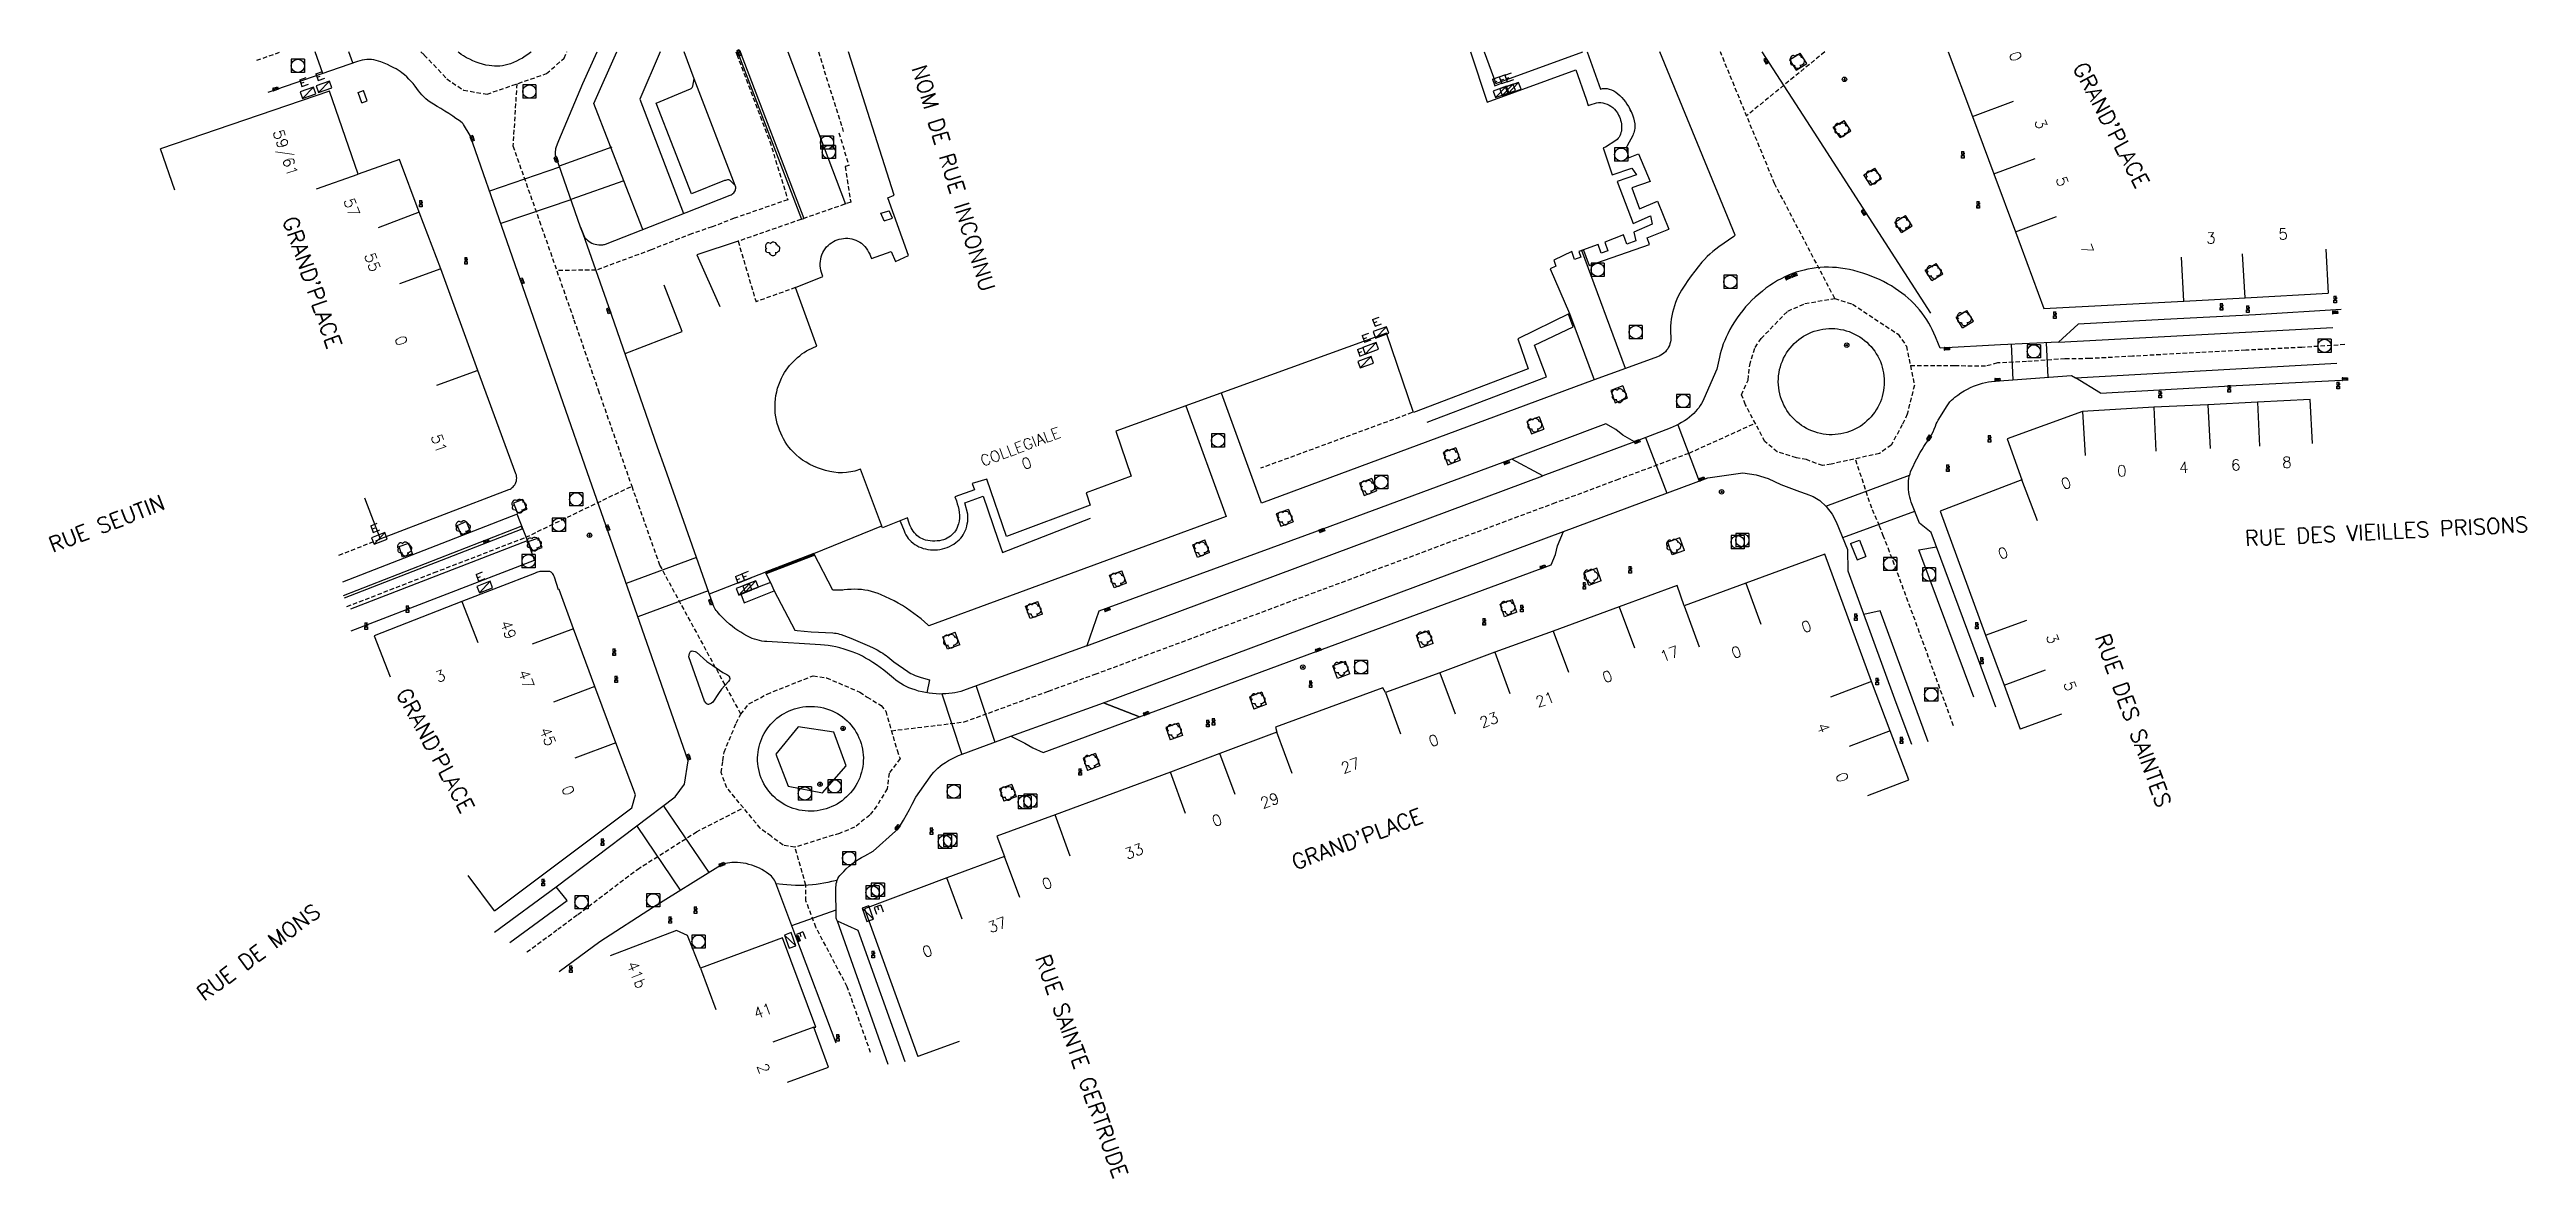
# Model space of a CAD drawing. Header units: millimetres. Extents: x 145999 to 146961, y 142040 to 143000.
# Drawn here: x 146679.6 to 146961.4, y 142871.9 to 143000.3 of the extents above; entities that cross this region are included whole.
import ezdxf
from ezdxf.enums import TextEntityAlignment as Align

# ---------------------------------------------------------------- set-up
doc = ezdxf.new("R2010")
doc.units = ezdxf.units.MM
doc.linetypes.add('DASHED', pattern=[0.75, 0.5, -0.25])
doc.layers.get('0').update_dxf_attribs({"linetype": 'CONTINUOUS'})
for name, color, linetype in [('W0001', 6, 'DASHED'), ('W0003', 5, 'CONTINUOUS'), ('W0004', 5, 'CONTINUOUS'), ('W0006', 2, 'CONTINUOUS'), ('W0008', 7, 'CONTINUOUS'), ('W0014', 7, 'CONTINUOUS'), ('W0017', 7, 'CONTINUOUS'), ('W0020', 2, 'CONTINUOUS'), ('w0021', 2, 'CONTINUOUS'), ('W0100', 7, 'CONTINUOUS'), ('W0112', 1, 'DASHED'), ('w0131', 7, 'CONTINUOUS'), ('W0300', 7, 'CONTINUOUS'), ('W0400', 7, 'CONTINUOUS'), ('W0420', 7, 'CONTINUOUS'), ('w0421', 7, 'CONTINUOUS'), ('W0425', 7, 'CONTINUOUS'), ('W0430', 7, 'CONTINUOUS'), ('W0856', 7, 'CONTINUOUS'), ('W0984', 7, 'CONTINUOUS'), ('W0989', 7, 'CONTINUOUS'), ('W0991', 7, 'CONTINUOUS'), ('W1102', 7, 'CONTINUOUS')]:
    doc.layers.add(name, color=color, linetype=linetype)
doc.styles.get("Standard").update_dxf_attribs({"font": 'romans.shx', "width": 0.85})

msp = doc.modelspace()

# ---------------------------------------------------------------- texts
at = {"layer": 'W0984'}
msp.add_text('COLLEGIALE', height=1.25, rotation=20.6464, dxfattribs=at).set_placement((146790.07, 142955.09), align=Align.MIDDLE_CENTER)
at = {"layer": 'W0989'}
for s, rotation, p in [('NOM DE RUE INCONNU', 287.1344, (146778.52, 142998.44)), ("GRAND'PLACE", 297.6431, (146910.52, 142998.63)), ("GRAND'PLACE", 289.2424, (146706.93, 142981.18)), ('RUE SEUTIN', 21.2891, (146679.68, 142943.83)), ('RUE DES VIEILLES PRISONS', 2.8834, (146929.37, 142944.66)), ('RUE DES SAINTES', 290.071, (146913.09, 142933.73)), ("GRAND'PLACE", 298.5637, (146719.78, 142927.44)), ("GRAND'PLACE", 20.4432, (146821.04, 142907.74)), ('RUE DE MONS', 36.3991, (146696.71, 142892.66)), ('RUE SAINTE GERTRUDE', 289.5791, (146792.56, 142897.24))]:
    msp.add_text(s, height=1.75, rotation=rotation, dxfattribs=at).set_placement(p, align=Align.MIDDLE_LEFT)
at = {"layer": 'W0991'}
for s, rotation, p in [('0', 290.7814, (146903.26, 142999.49)), ('59/61', 289.0426, (146706.49, 142988.52)), ('3', 290.4362, (146906.15, 142991.82)), ('5', 290.4316, (146908.59, 142985.28)), ('57', 290.555, (146714.02, 142982.31)), ('3', 3.2091, (146925.49, 142978.83)), ('5', 3.2445, (146933.71, 142979.29)), ('55', 290.6842, (146716.37, 142976.08)), ('7', 290.1675, (146911.43, 142977.59)), ('0', 290.0107, (146719.65, 142967.17)), ('51', 290.3032, (146723.95, 142955.46)), ('0', 20.6464, (146790.78, 142953.21)), ('0', 3.4071, (146915.36, 142952.35)), ('4', 2.7312, (146922.4, 142952.74)), ('6', 2.8513, (146928.31, 142953.02)), ('8', 2.8963, (146934.13, 142953.32)), ('0', 20.0917, (146909.01, 142950.96)), ('0', 21.0065, (146901.84, 142943)), ('49', 289.5923, (146731.83, 142934.27)), ('0', 20.0347, (146879.48, 142934.65)), ('3', 290.3688, (146907.48, 142933.25)), ('17', 20.1997, (146863.9, 142931.53)), ('0', 20.1922, (146871.5, 142931.73)), ('3', 21.3331, (146724.1, 142929.01)), ('47', 290.3391, (146733.87, 142928.66)), ('0', 20.1451, (146856.85, 142928.94)), ('5', 290.1021, (146909.47, 142927.87)), ('23', 20.5709, (146843.37, 142924.01)), ('21', 19.8213, (146849.74, 142926.35)), ('45', 290.733, (146736.32, 142922.13)), ('0', 20.0061, (146837.07, 142921.68)), ('4', 290.671, (146881.41, 142923.12)), ('27', 20.1725, (146827.61, 142918.84)), ('0', 290.5681, (146738.63, 142915.99)), ('0', 290.9007, (146883.55, 142917.49)), ('29', 20.3148, (146818.43, 142914.85)), ('0', 20.8378, (146812.43, 142912.6)), ('33', 20.3075, (146803, 142909.08)), ('0', 20.1692, (146793.1, 142905.43)), ('37', 20.6018, (146787.44, 142900.71)), ('0', 20.6342, (146779.48, 142897.72)), ('41b', 291.8455, (146746.44, 142895.02)), ('41', 20.2764, (146760.78, 142890.94)), ('2', 290.1336, (146760.86, 142884.38))]:
    msp.add_text(s, height=1.25, rotation=rotation, dxfattribs=at).set_placement(p, align=Align.MIDDLE_CENTER)

# ---------------------------------------------------------------- blocks, each defined once
blk = doc.blocks.new('T856')
for p, q in [((-0.125, 0), (0.125, 0)), ((0, 0.125), (0, -0.125))]:
    blk.add_line(p, q)
blk.add_ellipse((0, 0), major_axis=(-0.177, 0.177), ratio=1, start_param=3.9269908, end_param=10.2101761)
blk = doc.blocks.new('T400')
for p, q in [((-0.15, 0.3), (0.15, 0.3)), ((-0.15, -0.25), (-0.15, 0.3)), ((-0.15, 0.15), (0.15, 0.15)), ((-0.15, 0), (0.15, 0)), ((0.15, 0.3), (0.15, -0.25)), ((-0.15, -0.15), (0.15, -0.15)), ((-0.15, -0.25), (-0.15, -0.3)), ((-0.15, -0.3), (0.15, -0.3)), ((0.15, -0.3), (0.15, -0.25))]:
    blk.add_line(p, q)
blk = doc.blocks.new('T425')
for p, q in [((-0.15, 0.6), (0.15, 0.6)), ((-0.15, 0.6), (-0.15, 0.3)), ((-0.15, 0.3), (0.15, 0.3)), ((-0.15, 0.15), (0.15, 0.15)), ((-0.15, -0.15), (-0.15, 0.15)), ((0, 0.45), (0.15, 0.45)), ((0.15, 0.45), (0.15, 0.3)), ((0.15, 0.15), (0.15, -0.15)), ((0.15, -0.15), (-0.15, -0.15))]:
    blk.add_line(p, q)
blk.add_ellipse((0, 0), major_axis=(-0.106, 0.106), ratio=1, start_param=3.926991, end_param=10.210176)
blk = doc.blocks.new('t430')
at = {"flags": 128}
for points in [[(0.8, 0.8), (-0.8, 0.8)], [(-0.8, 0.8), (-0.8, 0)], [(0.8, 0.8), (-0.8, 0)], [(-0.8, 0), (0.8, 0)], [(-0.4, 2.1), (0.4, 2.1)], [(-0.4, 2.1), (-0.4, 1.3)], [(-0.4, 1.7), (0, 1.7)], [(-0.4, 1.3), (0.4, 1.3)], [(0.8, 0), (0.8, 0.8)]]:
    blk.add_lwpolyline(points, dxfattribs=at)
blk = doc.blocks.new('T420')
for p, q in [((0.75, 0.75), (-0.75, 0.75)), ((-0.75, 0.75), (-0.75, -0.75)), ((0.75, 0.75), (0.75, -0.75)), ((0.75, -0.75), (-0.75, -0.75))]:
    blk.add_line(p, q)
blk.add_ellipse((0, 0), major_axis=(-0.53, 0.53), ratio=1, start_param=3.926991, end_param=10.210176)
blk = doc.blocks.new('T300')
for p, q in [((-0.8, 0.51), (-0.86, 0.34)), ((-0.86, 0.34), (-0.86, 0.17)), ((-0.86, 0.17), (-0.74, 0.06)), ((-0.69, 0.63), (-0.8, 0.51)), ((-0.8, -0.06), (-0.74, 0.06)), ((-0.74, 0.06), (-0.69, 0.11)), ((-0.57, 0.69), (-0.69, 0.63)), ((-0.46, 0.69), (-0.57, 0.69)), ((-0.29, 0.63), (-0.46, 0.69)), ((-0.29, 0.63), (-0.17, 0.74)), ((-0.23, 0.57), (-0.29, 0.63)), ((-0.17, 0.74), (-0.06, 0.8)), ((-0.06, 0.8), (0.06, 0.8)), ((0.06, 0.8), (0.23, 0.74)), ((0.23, 0.74), (0.34, 0.63)), ((0.34, 0.63), (0.4, 0.51)), ((0.46, 0.46), (0.34, 0.46)), ((0.4, 0.51), (0.4, 0.46)), ((0.57, 0.4), (0.46, 0.46)), ((0.57, 0.4), (0.69, 0.29)), ((0.69, 0.29), (0.74, 0.17)), ((0.74, 0.06), (0.69, -0.17)), ((0.74, 0.17), (0.74, 0.06)), ((-0.8, -0.17), (-0.8, -0.06)), ((-0.8, -0.23), (-0.8, -0.17)), ((-0.74, -0.34), (-0.8, -0.23)), ((-0.69, -0.4), (-0.74, -0.34)), ((-0.51, -0.46), (-0.69, -0.4)), ((-0.4, -0.46), (-0.51, -0.46)), ((-0.4, -0.46), (-0.34, -0.46)), ((-0.34, -0.46), (-0.34, -0.4)), ((-0.34, -0.51), (-0.34, -0.46)), ((-0.29, -0.63), (-0.34, -0.51)), ((-0.17, -0.74), (-0.29, -0.63)), ((-0.06, -0.8), (-0.17, -0.74)), ((0.06, -0.8), (-0.06, -0.8)), ((0.17, -0.74), (0.06, -0.8)), ((0.23, -0.69), (0.17, -0.74)), ((0.29, -0.46), (0.23, -0.46)), ((0.29, -0.63), (0.23, -0.69)), ((0.46, -0.4), (0.29, -0.46)), ((0.34, -0.51), (0.29, -0.63)), ((0.34, -0.51), (0.34, -0.46)), ((0.57, -0.34), (0.46, -0.4)), ((0.63, -0.29), (0.57, -0.34)), ((0.69, -0.17), (0.63, -0.29))]:
    blk.add_line(p, q)

# ---------------------------------------------------------------- linework, layer by layer
at = {"layer": 'W0001'}
for points in [[(146703.22, 142999.05), (146705.92, 143000)], [(146721.88, 143000), (146722.26, 142999.63)], [(146722.26, 142999.63), (146723.86, 142997.98), (146724.83, 142996.92), (146726.74, 142995.64), (146729.4, 142995.2), (146736.18, 142997.53), (146738.17, 142999.29), (146738.49, 143000)], [(146757.71, 143000), (146757.83, 142999.69), (146761.57, 142989.82), (146763.61, 142983.19), (146757.51, 142981.07), (146755.01, 142980.1), (146752.67, 142979.32), (146748.06, 142977.48), (146741.79, 142975.16), (146737.32, 142975.15)], [(146882.7, 142971.97), (146875.86, 142985.02), (146869.69, 143000)], [(146881.56, 143000), (146872.68, 142992.74)], [(146732.79, 142996.36), (146732.35, 142989.31), (146735.37, 142980.75), (146739.28, 142969.54), (146742.05, 142961.55), (146745.86, 142950.6), (146749.03, 142941.63), (146758.27, 142924.66)], [(146940.71, 142966.7), (146935.84, 142966.39), (146929.45, 142966.07), (146924.27, 142965.81), (146916.56, 142965.38), (146911.67, 142965.11), (146908.89, 142965.1), (146904.52, 142964.77), (146901.22, 142964.62), (146899.85, 142964.25), (146896.33, 142964.28), (146891.31, 142964.31)], [(146775.4, 142922.78), (146783.68, 142923.79), (146786.45, 142924.8), (146793.3, 142927.3), (146798.57, 142929.21), (146824.5, 142938.88), (146850.66, 142948.63), (146857.92, 142951.33), (146866.13, 142954.37), (146873.65, 142957.77)], [(146896.21, 142923.36), (146895.18, 142926.19), (146891.58, 142936.05), (146888.95, 142943.14), (146888.26, 142944.89), (146887.79, 142946.09), (146886.91, 142948.1), (146885.05, 142953.72)], [(146713.47, 142936.91), (146723.39, 142940.77), (146733.81, 142944.79), (146745.86, 142950.6)], [(146733.94, 142897.62), (146737.44, 142900.2), (146739.74, 142901.9), (146746.51, 142907.02), (146753.22, 142911.27), (146758.58, 142914.01)], [(146773.03, 142886.19), (146770.37, 142893.67), (146766.81, 142900.43), (146765.67, 142903.45), (146765.67, 142905.22), (146764.43, 142909.55)]]:
    msp.add_lwpolyline(points, dxfattribs=at)
for points in [[(146876.17, 142954.51), (146874.76, 142955.67), (146872.55, 142959.87), (146872.1, 142960.99), (146872.85, 142962.68), (146873.03, 142964.38), (146873.64, 142966.39), (146874.32, 142967.39), (146877.35, 142970.52), (146879.31, 142971.37), (146882.7, 142971.97), (146884.73, 142971.3), (146889.91, 142967.89), (146890.86, 142966.52), (146891.76, 142962.1), (146890.95, 142958.8), (146890.38, 142957.6), (146889.13, 142955.28), (146887.8, 142954.32), (146882.31, 142953.12), (146881.32, 142952.94), (146879.49, 142953.62), (146878.34, 142953.84)], [(146756.36, 142920.33), (146757.75, 142923.66), (146758.27, 142924.66), (146759.18, 142925.83), (146761.27, 142926.96), (146766.5, 142929.05), (146768, 142928.81), (146771.8, 142927.19), (146772.65, 142926.62), (146774.23, 142925.67), (146774.76, 142925), (146776.04, 142920.56), (146776.39, 142919.61), (146775.13, 142917.96), (146774.91, 142916.18), (146773.75, 142914.24), (146772.94, 142913.19), (146771.21, 142911.8), (146769.49, 142911.11), (146764.43, 142909.55), (146763.08, 142909.76), (146761.71, 142910.78), (146760.48, 142911.7), (146756.67, 142916.31), (146756.03, 142918.05), (146756.23, 142919.38)]]:
    msp.add_lwpolyline(points, close=True, dxfattribs=at)
at = {"layer": 'W0003'}
for points in [[(146757.83, 143000.17), (146758.08, 143000.27)], [(146757.89, 143000), (146765.19, 142980.97)], [(146758.19, 143000), (146765.45, 142981.06)], [(146765.19, 142980.97), (146765.45, 142981.06)], [(146713.08, 142938.17), (146733.29, 142946.04)], [(146713.18, 142937.9), (146733.39, 142945.77)], [(146733.29, 142946.04), (146733.39, 142945.77)]]:
    msp.add_lwpolyline(points, dxfattribs=at)
at = {"layer": 'W0004'}
for points in [[(146766.64, 142942.85), (146761.1, 142940.7)], [(146766.68, 142942.77), (146761.14, 142940.62)]]:
    msp.add_lwpolyline(points, dxfattribs=at)
at = {"layer": 'W0006'}
for points in [[(146757.64, 142984.81), (146757.1, 142985.34), (146757.05, 142985.38), (146757, 142985.41), (146756.93, 142985.43), (146756.87, 142985.44), (146756.76, 142985.44), (146756.64, 142985.42), (146756.53, 142985.39), (146756.42, 142985.36), (146752.65, 142983.85), (146748.64, 142994.16), (146752.54, 142995.8), (146752.62, 142995.84), (146752.68, 142995.9), (146752.74, 142995.96), (146752.77, 142996.04), (146752.8, 142996.12), (146752.98, 142996.94)], [(146908.15, 142966.99), (146939.36, 142968.65)], [(146910.08, 142962.94), (146939.82, 142964.58)], [(146859.94, 142955.65), (146858.61, 142956.42), (146857.8, 142957.04), (146856.67, 142957.69), (146845.97, 142953.67)], [(146849.49, 142951.79), (146845.97, 142953.67)], [(146713.91, 142936.65), (146734.01, 142944.44)], [(146898.52, 142926.62), (146892.27, 142943.35), (146894.29, 142943.72)], [(146893.33, 142921.52), (146887.86, 142936.41), (146886.02, 142936)], [(146788.98, 142922.15), (146790.59, 142921.39), (146791.5, 142920.86), (146792.65, 142920.31), (146803.61, 142924.35)], [(146732, 142898.71), (146738.51, 142903.47), (146737.26, 142905.02)], [(146775.04, 142884.83), (146769.25, 142901.12)]]:
    msp.add_lwpolyline(points, dxfattribs=at)
at = {"layer": 'W0008'}
for points in [[(146730.27, 142899.87), (146737.26, 142905.02), (146750.8, 142915.25), (146751.88, 142916.72), (146752.28, 142919.38), (146742.92, 142946.17), (146740.84, 142952.14), (146735.3, 142968.06), (146727.47, 142990.49), (146726.73, 142991.75), (146726.69, 142991.81), (146726.64, 142991.87), (146726.58, 142991.92), (146726.23, 142992.18), (146725.87, 142992.44), (146725.51, 142992.69), (146725.05, 142992.98), (146724.59, 142993.27), (146724.13, 142993.55), (146723.72, 142993.79), (146723.32, 142994.04), (146722.92, 142994.3), (146722.68, 142994.48), (146722.44, 142994.67), (146722.21, 142994.88), (146721.99, 142995.1), (146721.79, 142995.33), (146721.59, 142995.57), (146721.42, 142995.82), (146721.21, 142996.11), (146720.99, 142996.39), (146720.76, 142996.65), (146720.52, 142996.91), (146720.27, 142997.15), (146720, 142997.39), (146719.73, 142997.61), (146719.51, 142997.77), (146719.28, 142997.92), (146719.05, 142998.06), (146718.81, 142998.19), (146718.44, 142998.37), (146718.07, 142998.55), (146717.7, 142998.71), (146717.32, 142998.87), (146717.06, 142998.96), (146716.8, 142999.03), (146716.53, 142999.08), (146716.26, 142999.12), (146715.99, 142999.13), (146715.72, 142999.13), (146715.45, 142999.1), (146715.19, 142999.06), (146714.92, 142999), (146714.67, 142998.92), (146704.47, 142995.37)], [(146732.06, 142998.66), (146731.77, 142998.56), (146731.48, 142998.49), (146731.18, 142998.43), (146730.87, 142998.39), (146730.57, 142998.38), (146730.27, 142998.38), (146729.96, 142998.4), (146729.66, 142998.44), (146729.28, 142998.51), (146728.9, 142998.61), (146728.52, 142998.72), (146728.15, 142998.85), (146727.79, 142998.99), (146727.43, 142999.16), (146727.08, 142999.34), (146726.74, 142999.54), (146726.47, 142999.72), (146726.22, 142999.91), (146726.12, 143000)], [(146734.41, 143000), (146734.35, 142999.95), (146734.05, 142999.72), (146733.74, 142999.5), (146733.42, 142999.3), (146733.09, 142999.12), (146732.76, 142998.95), (146732.41, 142998.79), (146732.06, 142998.66)], [(146908.15, 142966.99), (146901.54, 142966.68), (146894.69, 142966.29), (146894.5, 142966.75), (146894.15, 142967.59), (146893.79, 142968.43), (146893.72, 142968.59), (146893.64, 142968.74), (146893.41, 142969.14), (146893.16, 142969.53), (146892.9, 142969.91), (146892.63, 142970.29), (146892.34, 142970.65), (146892.04, 142971), (146891.73, 142971.34), (146891.4, 142971.67), (146891.06, 142971.98), (146890.71, 142972.28), (146890.35, 142972.57), (146889.97, 142972.84), (146889.59, 142973.1), (146889.15, 142973.38), (146888.71, 142973.63), (146888.25, 142973.88), (146887.79, 142974.1), (146887.32, 142974.31), (146886.85, 142974.51), (146886.37, 142974.69), (146885.88, 142974.85), (146885.38, 142975), (146884.89, 142975.12), (146884.38, 142975.24), (146883.88, 142975.33), (146883.37, 142975.41), (146882.91, 142975.46), (146882.44, 142975.49), (146881.98, 142975.51), (146881.51, 142975.5), (146881.05, 142975.48), (146880.58, 142975.43), (146880.12, 142975.37), (146879.66, 142975.29), (146879.21, 142975.19), (146878.76, 142975.07), (146878.32, 142974.93), (146877.88, 142974.78), (146877.44, 142974.6), (146877.02, 142974.41), (146876.6, 142974.2), (146876.2, 142973.98), (146875.75, 142973.71), (146875.31, 142973.42), (146874.88, 142973.12), (146874.47, 142972.8), (146874.06, 142972.46), (146873.67, 142972.11), (146873.29, 142971.75), (146872.93, 142971.38), (146872.57, 142970.99), (146872.24, 142970.59), (146871.91, 142970.17), (146871.61, 142969.75), (146871.31, 142969.31), (146871.04, 142968.87), (146870.78, 142968.41), (146870.54, 142967.95), (146870.35, 142967.57), (146870.19, 142967.18), (146870.03, 142966.79), (146869.89, 142966.39), (146869.77, 142966.03), (146869.67, 142965.66), (146869.58, 142965.29), (146869.5, 142964.92), (146869.31, 142963.91), (146867.83, 142960.54), (146867.7, 142960.27), (146867.56, 142960.02), (146867.41, 142959.77), (146867.25, 142959.53), (146867.07, 142959.31), (146866.88, 142959.09), (146866.67, 142958.88), (146866.46, 142958.68), (146866.18, 142958.45), (146865.9, 142958.23), (146865.6, 142958.03), (146865.29, 142957.84), (146864.98, 142957.66), (146864.66, 142957.49), (146864.33, 142957.34), (146863.99, 142957.2), (146859.94, 142955.65), (146849.49, 142951.79), (146845.97, 142953.67), (146823.54, 142945.37), (146798.99, 142936.37), (146797.62, 142932.46), (146783.92, 142927.46), (146783.6, 142927.35), (146783.28, 142927.25), (146782.96, 142927.17), (146782.63, 142927.11), (146782.3, 142927.05), (146781.94, 142927.01), (146781.58, 142926.98), (146781.22, 142926.97), (146780.86, 142926.96), (146780.49, 142926.98), (146780.09, 142927.01), (146779.69, 142927.06), (146779.28, 142927.12), (146778.89, 142927.2), (146778.49, 142927.3), (146778.1, 142927.42), (146777.72, 142927.55), (146777.4, 142927.68), (146777.08, 142927.82), (146776.77, 142927.98), (146776.47, 142928.15), (146776.18, 142928.34), (146775.9, 142928.54), (146775.62, 142928.76), (146774.94, 142929.33), (146774.54, 142929.66), (146774.13, 142929.97), (146773.7, 142930.27), (146773.27, 142930.56), (146772.83, 142930.84), (146772.47, 142931.05), (146772.1, 142931.25), (146771.72, 142931.44), (146771.34, 142931.61), (146770.95, 142931.76), (146770.49, 142931.93), (146770.02, 142932.08), (146769.55, 142932.21), (146769.08, 142932.33), (146768.65, 142932.41), (146768.22, 142932.48), (146767.78, 142932.53), (146767.35, 142932.57), (146761.23, 142932.92), (146760.95, 142932.94), (146760.67, 142932.98), (146760.39, 142933.04), (146760.12, 142933.11), (146759.84, 142933.19), (146759.58, 142933.29), (146759.32, 142933.4), (146758.96, 142933.58), (146758.61, 142933.77), (146758.26, 142933.98), (146757.93, 142934.2), (146757.6, 142934.43), (146757.28, 142934.67), (146756.97, 142934.92), (146756.6, 142935.25), (146756.25, 142935.6), (146755.9, 142935.96), (146755.58, 142936.33), (146755.47, 142936.47), (146755.37, 142936.62), (146755.28, 142936.77), (146755.2, 142936.93), (146755.14, 142937.1), (146749.66, 142952.63), (146748.79, 142955.04), (146743.26, 142971.02), (146740.33, 142979.3), (146740.05, 142980.05), (146737.22, 142988.13), (146737.19, 142988.25), (146737.18, 142988.37), (146737.19, 142988.64), (146737.22, 142988.91), (146737.24, 142989.02), (146737.27, 142989.12), (146737.42, 142989.53), (146737.58, 142989.93), (146740.3, 142996.39), (146741.92, 143000)], [(146740.05, 142980.05), (146740.33, 142979.3), (146740.4, 142979.13), (146740.48, 142978.98), (146740.58, 142978.83), (146740.7, 142978.69), (146740.83, 142978.57), (146740.97, 142978.46), (146741.14, 142978.35), (146741.32, 142978.26), (146741.51, 142978.18), (146741.71, 142978.12), (146741.91, 142978.08), (146742.11, 142978.06), (146742.26, 142978.05), (146742.42, 142978.05), (146742.57, 142978.07), (146742.67, 142978.08), (146742.78, 142978.11), (146742.88, 142978.14), (146752.07, 142981.75), (146757.06, 142983.69), (146757.17, 142983.74), (146757.28, 142983.81), (146757.38, 142983.88), (146757.47, 142983.97), (146757.54, 142984.07), (146757.61, 142984.18), (146757.65, 142984.28), (146757.68, 142984.38), (146757.69, 142984.49), (146757.69, 142984.6), (146757.67, 142984.71), (146757.64, 142984.81), (146752.98, 142996.94), (146751.82, 143000)], [(146763.61, 143000), (146770.16, 142982.7)], [(146871.39, 142979.17), (146862.81, 143000)], [(146874.42, 143000), (146880.34, 142990.86), (146893.59, 142970.29)], [(146757.96, 142978.46), (146753.26, 142976.9), (146755.9, 142971.03)], [(146940.31, 142970.7), (146930.55, 142970.08), (146920.19, 142969.57), (146910.41, 142969.02)], [(146908.15, 142966.99), (146910.41, 142969.02)], [(146901.01, 142925.48), (146898.94, 142931.14), (146893.69, 142945.33), (146892.35, 142946.39), (146891.41, 142948.79), (146891.31, 142949.07), (146891.23, 142949.35), (146891.17, 142949.64), (146891.12, 142949.93), (146891.09, 142950.22), (146891.08, 142950.54), (146891.09, 142950.86), (146891.11, 142951.18), (146891.15, 142951.5), (146891.21, 142951.81), (146891.27, 142952.02), (146891.33, 142952.23), (146891.41, 142952.43), (146891.61, 142952.86), (146891.81, 142953.28), (146892.03, 142953.7), (146892.43, 142954.44), (146892.63, 142954.79), (146892.85, 142955.13), (146893.08, 142955.46), (146893.31, 142955.77), (146893.52, 142956.1), (146893.71, 142956.44), (146893.88, 142956.77), (146894.02, 142957.1), (146894.15, 142957.44), (146894.25, 142957.68), (146894.36, 142957.9), (146894.48, 142958.12), (146895.51, 142959.76), (146895.65, 142959.97), (146895.81, 142960.18), (146895.99, 142960.37), (146896.18, 142960.55), (146896.38, 142960.72), (146896.71, 142960.97), (146897.06, 142961.21), (146897.42, 142961.43), (146897.79, 142961.63), (146898.16, 142961.82), (146898.49, 142961.97), (146898.83, 142962.1), (146899.17, 142962.22), (146899.52, 142962.32), (146899.86, 142962.41), (146900.2, 142962.47), (146900.55, 142962.52), (146900.9, 142962.56), (146909.62, 142963.2), (146910.08, 142962.94)], [(146912.93, 142961.2), (146910.08, 142962.94)], [(146912.93, 142961.2), (146928.35, 142962.05), (146941.12, 142962.7)], [(146776.96, 142885.11), (146771.63, 142900.08), (146769.25, 142901.12), (146769.24, 142901.15), (146769.1, 142901.46), (146769.09, 142905), (146769.1, 142905.2), (146769.13, 142905.4), (146769.18, 142905.6), (146769.24, 142905.79), (146769.32, 142905.98), (146769.42, 142906.16), (146769.54, 142906.33), (146769.67, 142906.48), (146769.97, 142906.79), (146770.27, 142907.09), (146770.6, 142907.37), (146770.93, 142907.64), (146771.27, 142907.9), (146771.63, 142908.14), (146772, 142908.36), (146772.37, 142908.57), (146773.33, 142909.09), (146775.85, 142911.36), (146776.01, 142911.52), (146776.16, 142911.69), (146776.3, 142911.87), (146776.42, 142912.05), (146776.77, 142912.63), (146777.11, 142913.22), (146777.44, 142913.82), (146777.75, 142914.42), (146778.16, 142915.24), (146779.81, 142917.56), (146780, 142917.82), (146780.22, 142918.07), (146780.44, 142918.31), (146780.68, 142918.53), (146780.93, 142918.74), (146781.19, 142918.94), (146781.54, 142919.17), (146781.91, 142919.39), (146782.28, 142919.6), (146782.66, 142919.79), (146783.05, 142919.96), (146783.45, 142920.12), (146788.98, 142922.15), (146799.52, 142925.97), (146803.61, 142924.35), (146806.62, 142925.48), (146824.44, 142932.05), (146850.44, 142941.67), (146850.93, 142942.83), (146851.18, 142943.82), (146851.84, 142945.46), (146868.27, 142951.54), (146872.24, 142952.14), (146873.77, 142951.89), (146875.12, 142951.48), (146876.58, 142950.78), (146878.68, 142949.98), (146879.46, 142949.74), (146880.24, 142949.42), (146881, 142948.97), (146881.74, 142948.29), (146882.42, 142947.42), (146882.86, 142946.56), (146884.16, 142943.39), (146884.21, 142940.96), (146889.65, 142926.01), (146891.42, 142921.25)], [(146713.96, 142934.14), (146734.8, 142942.17), (146734.01, 142944.44), (146732.82, 142947.41), (146712.97, 142939.68)], [(146769.11, 142887.26), (146764.52, 142899.4), (146762.25, 142905.44), (146762.17, 142905.62), (146762.09, 142905.78), (146761.99, 142905.94), (146761.87, 142906.09), (146761.75, 142906.23), (146761.62, 142906.36), (146761.47, 142906.47), (146761.21, 142906.66), (146760.95, 142906.83), (146760.67, 142906.99), (146760.39, 142907.14), (146760.1, 142907.27), (146759.81, 142907.39), (146759.51, 142907.5), (146759.19, 142907.59), (146758.87, 142907.67), (146758.55, 142907.73), (146758.23, 142907.77), (146757.9, 142907.79), (146757.58, 142907.8), (146757.25, 142907.79), (146757.01, 142907.77), (146756.77, 142907.73), (146756.53, 142907.67), (146756.3, 142907.6), (146756.07, 142907.51), (146755.85, 142907.4), (146755.64, 142907.28), (146748.33, 142902.72), (146742.22, 142898.78), (146737.62, 142895.38)]]:
    msp.add_lwpolyline(points, dxfattribs=at)
for points in [[(146877.27, 142959.21), (146877.09, 142959.5), (146876.92, 142959.81), (146876.78, 142960.12), (146876.65, 142960.45), (146876.54, 142960.77), (146876.45, 142961.11), (146876.38, 142961.45), (146876.33, 142961.79), (146876.3, 142962.14), (146876.28, 142962.48), (146876.29, 142962.83), (146876.32, 142963.17), (146876.37, 142963.52), (146876.43, 142963.86), (146876.52, 142964.19), (146876.62, 142964.52), (146876.75, 142964.84), (146876.89, 142965.16), (146877.05, 142965.46), (146877.23, 142965.76), (146877.42, 142966.04), (146877.63, 142966.32), (146877.86, 142966.58), (146878.1, 142966.83), (146878.34, 142967.06), (146878.6, 142967.27), (146878.87, 142967.47), (146879.16, 142967.65), (146879.45, 142967.82), (146879.75, 142967.97), (146880.06, 142968.11), (146880.37, 142968.22), (146880.7, 142968.32), (146881.02, 142968.4), (146881.35, 142968.47), (146881.69, 142968.51), (146882.02, 142968.53), (146882.36, 142968.54), (146882.7, 142968.53), (146883.03, 142968.49), (146883.36, 142968.44), (146883.69, 142968.37), (146884.02, 142968.29), (146884.34, 142968.18), (146884.66, 142968.06), (146884.96, 142967.91), (146885.26, 142967.76), (146885.55, 142967.58), (146885.83, 142967.39), (146886.1, 142967.19), (146886.36, 142966.97), (146886.6, 142966.73), (146886.83, 142966.48), (146887.05, 142966.22), (146887.25, 142965.95), (146887.43, 142965.67), (146887.6, 142965.38), (146887.76, 142965.08), (146887.89, 142964.77), (146888.01, 142964.45), (146888.11, 142964.13), (146888.19, 142963.8), (146888.26, 142963.48), (146888.3, 142963.14), (146888.33, 142962.81), (146888.34, 142962.48), (146888.33, 142962.14), (146888.3, 142961.81), (146888.26, 142961.47), (146888.19, 142961.15), (146888.11, 142960.82), (146888.01, 142960.5), (146887.89, 142960.19), (146887.75, 142959.88), (146887.6, 142959.59), (146887.43, 142959.3), (146887.25, 142959.02), (146887.05, 142958.75), (146886.84, 142958.49), (146886.61, 142958.25), (146886.37, 142958.02), (146886.12, 142957.8), (146885.85, 142957.6), (146885.58, 142957.41), (146885.29, 142957.24), (146885, 142957.08), (146884.69, 142956.94), (146884.38, 142956.82), (146884.06, 142956.71), (146883.74, 142956.63), (146883.41, 142956.56), (146883.08, 142956.51), (146882.74, 142956.47), (146882.4, 142956.46), (146882.07, 142956.46), (146881.73, 142956.49), (146881.4, 142956.53), (146881.07, 142956.59), (146880.74, 142956.67), (146880.42, 142956.77), (146880.1, 142956.89), (146879.79, 142957.02), (146879.49, 142957.17), (146879.19, 142957.34), (146878.91, 142957.52), (146878.64, 142957.72), (146878.38, 142957.94), (146878.13, 142958.17), (146877.89, 142958.41), (146877.67, 142958.66), (146877.46, 142958.93)], [(146755.08, 142930.2), (146756.24, 142929.41), (146756.67, 142929.2), (146756.8, 142929.09), (146756.9, 142928.98), (146756.98, 142928.87), (146757, 142928.81), (146757.02, 142928.75), (146757.01, 142928.66), (146756.98, 142928.57), (146756.88, 142928.37), (146756.08, 142927.5), (146755.72, 142927.02), (146755.07, 142926.03), (146754.93, 142925.93), (146754.8, 142925.84), (146754.67, 142925.79), (146754.61, 142925.78), (146754.55, 142925.78), (146754.49, 142925.8), (146754.44, 142925.82), (146754.34, 142925.91), (146754.15, 142926.16), (146752.34, 142931.19), (146752.38, 142931.39), (146752.43, 142931.58), (146752.46, 142931.66), (146752.5, 142931.73), (146752.55, 142931.79), (146752.6, 142931.83), (146752.66, 142931.85), (146752.73, 142931.86), (146752.89, 142931.85), (146753.06, 142931.8), (146753.24, 142931.73), (146754.42, 142930.66)], [(146760.18, 142919.38), (146760.18, 142919.71), (146760.2, 142920.03), (146760.23, 142920.35), (146760.28, 142920.67), (146760.35, 142920.98), (146760.43, 142921.29), (146760.53, 142921.6), (146760.65, 142921.9), (146760.78, 142922.19), (146760.93, 142922.48), (146761.1, 142922.76), (146761.28, 142923.02), (146761.47, 142923.28), (146761.68, 142923.53), (146761.9, 142923.77), (146762.14, 142923.99), (146762.38, 142924.2), (146762.64, 142924.4), (146762.91, 142924.59), (146763.19, 142924.76), (146763.47, 142924.91), (146763.77, 142925.05), (146764.07, 142925.17), (146764.37, 142925.28), (146764.69, 142925.37), (146765, 142925.44), (146765.32, 142925.5), (146765.65, 142925.54), (146765.99, 142925.56), (146766.33, 142925.56), (146766.67, 142925.55), (146767.02, 142925.51), (146767.35, 142925.46), (146767.69, 142925.38), (146768.02, 142925.29), (146768.34, 142925.18), (146768.66, 142925.05), (146768.97, 142924.9), (146769.27, 142924.73), (146769.56, 142924.55), (146769.84, 142924.35), (146770.11, 142924.14), (146770.36, 142923.91), (146770.6, 142923.67), (146770.82, 142923.42), (146771.03, 142923.15), (146771.23, 142922.88), (146771.41, 142922.59), (146771.57, 142922.29), (146771.71, 142921.98), (146771.84, 142921.67), (146771.95, 142921.34), (146772.04, 142921.02), (146772.11, 142920.68), (146772.16, 142920.36), (146772.19, 142920.03), (146772.21, 142919.7), (146772.2, 142919.37), (146772.18, 142919.03), (146772.14, 142918.71), (146772.08, 142918.38), (146772, 142918.06), (146771.9, 142917.74), (146771.79, 142917.43), (146771.66, 142917.13), (146771.51, 142916.83), (146771.34, 142916.54), (146771.16, 142916.26), (146770.97, 142915.99), (146770.76, 142915.73), (146770.53, 142915.48), (146770.29, 142915.25), (146770.04, 142915.03), (146769.78, 142914.82), (146769.5, 142914.63), (146769.22, 142914.45), (146768.93, 142914.29), (146768.62, 142914.15), (146768.3, 142914.02), (146767.98, 142913.91), (146767.64, 142913.81), (146767.31, 142913.74), (146766.96, 142913.68), (146766.62, 142913.65), (146766.27, 142913.63), (146765.93, 142913.64), (146765.58, 142913.66), (146765.24, 142913.71), (146764.9, 142913.77), (146764.56, 142913.85), (146764.23, 142913.95), (146763.91, 142914.07), (146763.59, 142914.21), (146763.28, 142914.37), (146762.98, 142914.54), (146762.7, 142914.73), (146762.42, 142914.94), (146762.16, 142915.16), (146761.91, 142915.39), (146761.68, 142915.64), (146761.46, 142915.9), (146761.25, 142916.18), (146761.06, 142916.46), (146760.89, 142916.76), (146760.74, 142917.07), (146760.6, 142917.38), (146760.48, 142917.7), (146760.39, 142918.03), (146760.31, 142918.36), (146760.25, 142918.7), (146760.2, 142919.04)]]:
    msp.add_lwpolyline(points, close=True, dxfattribs=at)
at = {"layer": 'W0014'}
for points in [[(146747.13, 142979.81), (146744.97, 142985.34), (146741.54, 142994.12), (146744.15, 143000)], [(146749.11, 143000), (146746.77, 142994.62), (146751.75, 142981.62)], [(146842.84, 143000), (146844.14, 142996.4), (146854.04, 143000)], [(146854.55, 143000), (146856.04, 142995.75), (146856.17, 142995.79), (146856.29, 142995.82), (146856.42, 142995.84), (146856.55, 142995.84), (146856.81, 142995.83), (146857.06, 142995.77), (146857.31, 142995.68), (146857.56, 142995.56), (146857.8, 142995.41), (146858.03, 142995.23), (146858.26, 142995.03), (146858.48, 142994.81), (146858.69, 142994.58), (146858.89, 142994.32), (146859.07, 142994.06), (146859.24, 142993.79), (146859.4, 142993.51), (146859.54, 142993.22), (146859.69, 142992.86), (146859.81, 142992.51), (146859.9, 142992.15), (146859.95, 142991.8), (146859.96, 142991.63), (146859.96, 142991.46), (146859.95, 142991.29), (146859.93, 142991.13), (146859.9, 142990.96), (146859.85, 142990.8), (146859.79, 142990.65), (146859.72, 142990.49), (146859.11, 142989.3), (146859, 142989.15), (146859.25, 142987.94), (146860.39, 142988.42), (146861.7, 142985.25), (146859.62, 142984.55), (146860.5, 142982.15), (146862.53, 142983.04), (146863.84, 142979.84)], [(146877.55, 142999.11), (146878.78, 142999.86)], [(146877.55, 142999.11), (146878.31, 142997.94)], [(146878.31, 142997.94), (146879.54, 142998.69)], [(146879.54, 142998.69), (146878.78, 142999.86)], [(146859.54, 142993.22), (146859.45, 142993.4), (146859.44, 142993.43)], [(146882.54, 142991.45), (146883.78, 142992.2)], [(146883.31, 142990.28), (146882.54, 142991.45)], [(146883.31, 142990.28), (146884.55, 142991.03)], [(146884.55, 142991.03), (146883.78, 142992.2)], [(146743.61, 142989.16), (146737.61, 142987.02)], [(146886.03, 142986.02), (146887.26, 142986.77)], [(146888.01, 142985.59), (146887.26, 142986.77)], [(146744.97, 142985.34), (146738.95, 142983.2)], [(146886.78, 142984.84), (146886.03, 142986.02)], [(146886.78, 142984.84), (146888.01, 142985.59)], [(146889.52, 142980.63), (146890.76, 142981.38)], [(146891.52, 142980.21), (146890.76, 142981.38)], [(146871.39, 142979.17), (146871.21, 142979.02), (146869.52, 142977.83), (146869.17, 142977.57), (146868.83, 142977.3), (146868.5, 142977.01), (146868.19, 142976.71), (146867.89, 142976.4), (146867.59, 142976.07), (146867.18, 142975.57), (146866.77, 142975.06), (146866.38, 142974.53), (146866, 142974), (146865.64, 142973.46), (146865.29, 142972.9), (146865.09, 142972.56), (146864.91, 142972.22), (146864.75, 142971.86), (146864.6, 142971.5), (146864.47, 142971.13), (146864.35, 142970.75), (146864.25, 142970.37), (146864.17, 142969.99), (146864.1, 142969.6), (146864.06, 142969.21), (146864.03, 142968.82), (146864.02, 142968.43), (146864.02, 142968.04), (146864.05, 142967.64), (146864.06, 142967.43), (146864.04, 142967.22), (146864.01, 142967.01), (146863.96, 142966.81), (146863.89, 142966.61), (146863.8, 142966.41), (146863.7, 142966.23), (146863.57, 142966.06), (146863.44, 142965.9), (146863.28, 142965.75), (146863.12, 142965.62), (146862.94, 142965.5), (146862.75, 142965.4), (146862.56, 142965.32), (146858.91, 142964), (146855.35, 142962.69), (146817.51, 142948.67)], [(146854.11, 142977.44), (146854.78, 142975.69), (146861.62, 142978.1), (146861.36, 142978.84), (146863.84, 142979.84)], [(146890.29, 142979.46), (146889.52, 142980.63)], [(146890.29, 142979.46), (146891.52, 142980.21)], [(146893, 142975.18), (146894.24, 142975.93)], [(146894.99, 142974.75), (146894.24, 142975.93)], [(146745.11, 142965.68), (146751.61, 142968.21), (146749.56, 142973.45)], [(146893.75, 142974), (146893, 142975.18)], [(146893.75, 142974), (146894.99, 142974.75)], [(146836.34, 142957.88), (146849.91, 142963.03), (146848.56, 142966.63), (146852.96, 142968.72), (146852.42, 142970.18)], [(146896.5, 142969.82), (146897.73, 142970.58)], [(146897.23, 142968.62), (146896.5, 142969.82)], [(146898.47, 142969.37), (146897.73, 142970.58)], [(146897.23, 142968.62), (146898.47, 142969.37)], [(146858.59, 142962), (146857.22, 142961.5)], [(146857.22, 142961.5), (146857.74, 142960.1)], [(146858.59, 142962), (146859.11, 142960.6)], [(146857.74, 142960.1), (146859.11, 142960.6)], [(146849.09, 142958.48), (146847.68, 142957.96)], [(146847.68, 142957.96), (146848.2, 142956.56)], [(146848.2, 142956.56), (146849.6, 142957.08)], [(146849.09, 142958.48), (146849.6, 142957.08)], [(146839.59, 142954.97), (146838.18, 142954.45)], [(146838.18, 142954.45), (146838.7, 142953.05)], [(146838.7, 142953.05), (146840.11, 142953.57)], [(146839.59, 142954.97), (146840.11, 142953.57)], [(146830.06, 142951.48), (146828.65, 142950.96)], [(146828.65, 142950.96), (146829.17, 142949.56)], [(146829.17, 142949.56), (146830.57, 142950.08)], [(146830.06, 142951.48), (146830.57, 142950.08)], [(146733.48, 142949.1), (146732.4, 142948.66)], [(146732.4, 142948.66), (146732.86, 142947.55)], [(146732.86, 142947.55), (146733.94, 142948)], [(146733.48, 142949.1), (146733.94, 142948)], [(146776.41, 142946.63), (146776.84, 142945.51), (146776.93, 142945.28), (146777.05, 142945.06), (146777.18, 142944.86), (146777.32, 142944.66), (146777.49, 142944.48), (146777.66, 142944.3), (146777.86, 142944.14), (146778.07, 142943.98), (146778.3, 142943.84), (146778.53, 142943.72), (146778.77, 142943.62), (146779.02, 142943.53), (146779.29, 142943.46), (146779.56, 142943.41), (146779.83, 142943.37), (146780.1, 142943.35), (146780.38, 142943.35), (146780.65, 142943.37), (146780.92, 142943.41), (146781.2, 142943.47), (146781.47, 142943.55), (146781.74, 142943.64), (146782, 142943.75), (146782.26, 142943.88), (146782.5, 142944.02), (146782.74, 142944.18), (146782.93, 142944.34), (146783.11, 142944.5), (146783.28, 142944.68), (146783.43, 142944.87), (146783.57, 142945.08), (146783.69, 142945.29), (146783.79, 142945.52), (146783.89, 142945.77), (146783.97, 142946.04), (146784.03, 142946.31), (146784.08, 142946.58), (146784.1, 142946.86), (146784.11, 142947.14), (146784.09, 142947.42), (146783.76, 142948.7), (146785.83, 142949.45), (146787.52, 142944.57)], [(146820.58, 142947.96), (146819.18, 142947.44)], [(146819.18, 142947.44), (146819.69, 142946.04)], [(146820.58, 142947.96), (146821.1, 142946.56)], [(146725.99, 142946.12), (146727.03, 142946.58)], [(146725.99, 142946.12), (146726.47, 142945.03)], [(146727.5, 142945.49), (146726.47, 142945.03)], [(146727.03, 142946.58), (146727.5, 142945.49)], [(146734.1, 142944.31), (146735.29, 142944.72)], [(146735.67, 142943.61), (146735.27, 142944.71)], [(146768.75, 142938.79), (146766.59, 142942.95), (146774.3, 142946.08)], [(146813.48, 142947.14), (146779.65, 142934.73)], [(146787.52, 142944.57), (146788.02, 142943.07), (146798.03, 142946.97)], [(146809.67, 142943.93), (146811.06, 142944.49)], [(146811.6, 142943.06), (146811.06, 142944.49)], [(146819.69, 142946.04), (146821.1, 142946.56)], [(146865.09, 142944.73), (146863.7, 142944.23)], [(146865.61, 142943.3), (146865.09, 142944.73)], [(146719.41, 142943.75), (146720.52, 142944.11)], [(146719.8, 142942.54), (146719.41, 142943.75)], [(146720.92, 142942.9), (146719.8, 142942.54)], [(146720.92, 142942.9), (146720.52, 142944.11)], [(146734.1, 142944.31), (146734.48, 142943.2)], [(146734.48, 142943.2), (146735.67, 142943.61)], [(146766.59, 142942.95), (146761.04, 142940.81)], [(146810.21, 142942.5), (146809.67, 142943.93)], [(146811.6, 142943.06), (146810.21, 142942.5)], [(146864.22, 142942.79), (146863.7, 142944.23)], [(146865.61, 142943.3), (146864.22, 142942.79)], [(146754.69, 142938.36), (146761.04, 142940.81), (146761.65, 142939.64), (146762.08, 142938.7), (146764.42, 142934.23), (146764.68, 142934.2), (146765.49, 142934.12), (146766.29, 142934.05), (146767.1, 142933.99), (146767.91, 142933.95), (146768.72, 142933.91), (146768.92, 142933.9), (146769.12, 142933.87), (146769.32, 142933.84), (146769.51, 142933.78), (146769.7, 142933.72), (146770.77, 142933.3), (146771.84, 142932.86), (146772.9, 142932.4), (146773.34, 142932.2), (146773.78, 142931.98), (146774.2, 142931.74), (146774.42, 142931.61), (146774.63, 142931.47), (146774.81, 142931.34), (146774.99, 142931.21), (146775.69, 142930.64), (146777.25, 142929.52), (146777.43, 142929.4), (146777.61, 142929.3), (146777.8, 142929.21), (146778.12, 142929.07), (146778.44, 142928.95), (146778.77, 142928.85), (146779.72, 142928.56), (146779.43, 142927.1)], [(146761.65, 142939.64), (146758.26, 142938.35), (146758.64, 142937.34), (146762.08, 142938.7)], [(146779.65, 142934.73), (146779.55, 142934.83), (146779.16, 142935.17), (146778.77, 142935.51), (146778.37, 142935.83), (146777.96, 142936.14), (146777.54, 142936.44), (146777.11, 142936.73), (146776.65, 142937.02), (146776.18, 142937.29), (146775.71, 142937.55), (146775.22, 142937.8), (146774.74, 142938.03), (146774.24, 142938.25), (146773.88, 142938.39), (146773.51, 142938.52), (146773.13, 142938.63), (146772.75, 142938.72), (146772.37, 142938.79), (146771.98, 142938.84), (146771.59, 142938.87), (146771.2, 142938.88), (146770.81, 142938.87), (146770.42, 142938.84), (146770.04, 142938.8), (146769.86, 142938.78), (146768.75, 142938.79)], [(146800.19, 142940.47), (146801.6, 142940.99)], [(146800.73, 142939.04), (146800.19, 142940.47)], [(146802.13, 142939.56), (146800.73, 142939.04)], [(146802.13, 142939.56), (146801.6, 142940.99)], [(146855.64, 142941.27), (146854.23, 142940.74)], [(146854.75, 142939.31), (146854.23, 142940.74)], [(146856.15, 142939.83), (146854.75, 142939.31)], [(146856.15, 142939.83), (146855.64, 142941.27)], [(146790.66, 142936.97), (146792.07, 142937.49)], [(146791.2, 142935.54), (146790.66, 142936.97)], [(146792.6, 142936.06), (146791.2, 142935.54)], [(146792.6, 142936.06), (146792.07, 142937.49)], [(146846.04, 142937.69), (146844.63, 142937.17)], [(146845.15, 142935.74), (146844.63, 142937.17)], [(146846.55, 142936.26), (146845.15, 142935.74)], [(146846.55, 142936.26), (146846.04, 142937.69)], [(146781.24, 142933.48), (146782.64, 142934)], [(146781.77, 142932.05), (146781.24, 142933.48)], [(146783.18, 142932.57), (146782.64, 142934)], [(146836.53, 142934.15), (146835.12, 142933.64)], [(146835.64, 142932.2), (146835.12, 142933.64)], [(146837.04, 142932.72), (146836.53, 142934.15)], [(146783.18, 142932.57), (146781.77, 142932.05)], [(146827.04, 142930.68), (146825.63, 142930.17)], [(146827.56, 142929.25), (146827.04, 142930.68)], [(146837.04, 142932.72), (146835.64, 142932.2)], [(146826.15, 142928.73), (146825.63, 142930.17)], [(146827.56, 142929.25), (146826.15, 142928.73)], [(146817.54, 142927.16), (146816.14, 142926.65)], [(146816.14, 142926.65), (146816.62, 142925.25)], [(146818.02, 142925.77), (146816.62, 142925.25)], [(146817.54, 142927.16), (146818.02, 142925.77)], [(146808.04, 142923.66), (146806.63, 142923.14)], [(146806.63, 142923.14), (146807.12, 142921.74)], [(146808.53, 142922.26), (146807.12, 142921.74)], [(146808.04, 142923.66), (146808.53, 142922.26)], [(146798.63, 142920.18), (146797.22, 142919.66)], [(146797.22, 142919.66), (146797.71, 142918.27)], [(146798.63, 142920.18), (146799.12, 142918.78)], [(146789.1, 142916.67), (146787.69, 142916.16)], [(146789.1, 142916.67), (146789.58, 142915.28)], [(146799.12, 142918.78), (146797.71, 142918.27)], [(146787.69, 142916.16), (146788.17, 142914.76)], [(146789.58, 142915.28), (146788.17, 142914.76)]]:
    msp.add_lwpolyline(points, dxfattribs=at)
at = {"layer": 'W0017'}
for points in [[(146858.91, 142964), (146853.95, 142977.42)], [(146852.55, 142970.24), (146855.35, 142962.69)], [(146808.89, 142959.73), (146813.48, 142947.14)], [(146817.51, 142948.67), (146812.95, 142961.2)]]:
    msp.add_lwpolyline(points, dxfattribs=at)
at = {"layer": 'W0020'}
for points in [[(146710.73, 142997.55), (146709.87, 143000)], [(146714.14, 142998.74), (146713.69, 143000)], [(146737.66, 142986.88), (146729.68, 142984.15)], [(146738.95, 142983.19), (146730.97, 142980.47)], [(146902.77, 142966.74), (146902.97, 142962.71)], [(146906.75, 142966.92), (146906.95, 142963)], [(146861.18, 142956.13), (146863.59, 142949.81)], [(146864.85, 142957.59), (146867.3, 142951.18)], [(146881.7, 142948.33), (146891.22, 142951.84)], [(146883.63, 142944.75), (146891.81, 142947.76)], [(146753.23, 142942.51), (146745.23, 142939.54)], [(146754.57, 142938.7), (146746.57, 142935.74)], [(146785.05, 142927.87), (146787.18, 142921.49)], [(146781.12, 142926.97), (146783.41, 142920.1)], [(146754.66, 142906.67), (146749.56, 142914.17)], [(146751.42, 142904.65), (146746.5, 142911.89)], [(146769.23, 142905.77), (146768.6, 142905.62), (146768.17, 142905.52), (146767.73, 142905.44), (146767.29, 142905.37), (146766.85, 142905.31), (146766.41, 142905.26), (146765.93, 142905.22), (146765.45, 142905.2), (146764.97, 142905.19), (146764.49, 142905.19), (146764, 142905.21), (146763.52, 142905.24), (146763.04, 142905.29), (146762.27, 142905.39)], [(146764.06, 142900.64), (146769.1, 142902.43)]]:
    msp.add_lwpolyline(points, dxfattribs=at)
at = {"layer": 'w0021'}
for points in [[(146797.62, 142932.46), (146849.49, 142951.79)], [(146799.52, 142925.97), (146851.84, 142945.46)], [(146803.61, 142924.35), (146799.52, 142925.97)]]:
    msp.add_lwpolyline(points, dxfattribs=at)
at = {"layer": 'W0100'}
for points in [[(146841.28, 143000), (146843.15, 142994.28), (146853.25, 142997.96), (146854.42, 142994.62), (146854.64, 142993.91), (146855.12, 142994.07), (146855.36, 142994.14), (146855.6, 142994.19), (146855.84, 142994.23), (146856.09, 142994.23), (146856.33, 142994.21), (146856.57, 142994.15), (146856.8, 142994.07), (146857.03, 142993.96), (146857.25, 142993.82), (146857.45, 142993.67), (146857.65, 142993.48), (146857.82, 142993.28), (146857.98, 142993.06), (146858.12, 142992.81), (146858.21, 142992.63), (146858.28, 142992.43), (146858.35, 142992.23), (146858.4, 142992.02), (146858.43, 142991.82), (146858.46, 142991.61), (146858.46, 142991.4), (146858.46, 142991.2), (146858.43, 142991), (146858.39, 142990.82), (146858.34, 142990.64), (146858.27, 142990.47), (146858.18, 142990.31), (146858.07, 142990.17), (146857.95, 142990.04), (146857.8, 142989.93), (146856.62, 142989.17), (146856.37, 142989.07), (146857.37, 142986), (146859.62, 142986.79), (146860.15, 142986), (146857.94, 142985.26), (146859.76, 142980.5), (146861.73, 142981.34), (146861.92, 142980.42), (146859.86, 142979.5), (146860.09, 142978.51), (146859.05, 142978.15), (146858.69, 142979.18), (146856.57, 142978.35), (146856.91, 142977.38), (146856.14, 142977.11), (146855.8, 142978.08), (146853.61, 142977.3), (146853.84, 142976.65), (146853.09, 142976.4), (146852.79, 142977.29), (146850.74, 142976.32), (146850.98, 142975.63), (146850.33, 142975.34), (146852.55, 142970.24), (146846.64, 142967.38), (146847.84, 142963.96), (146834.77, 142958.97), (146831.73, 142968), (146800.94, 142956.85), (146802.69, 142951.76), (146797.55, 142949.86), (146798.01, 142948.46), (146788.48, 142944.87), (146786.25, 142951.39), (146784.6, 142950.92), (146784.86, 142950.18), (146782.62, 142949.41), (146782.79, 142948.92), (146782.89, 142948.6), (146782.98, 142948.28), (146783.06, 142947.95), (146783.11, 142947.62), (146783.14, 142947.29), (146783.14, 142946.96), (146783.11, 142946.64), (146783.08, 142946.49), (146783.04, 142946.33), (146782.97, 142946.12), (146782.89, 142945.91), (146782.79, 142945.71), (146782.68, 142945.54), (146782.57, 142945.38), (146782.44, 142945.22), (146782.28, 142945.07), (146782.11, 142944.92), (146781.93, 142944.8), (146781.74, 142944.69), (146781.54, 142944.59), (146781.33, 142944.51), (146781.12, 142944.45), (146780.86, 142944.4), (146780.59, 142944.37), (146780.33, 142944.36), (146780.06, 142944.36), (146779.8, 142944.38), (146779.53, 142944.42), (146779.28, 142944.48), (146779.1, 142944.54), (146778.93, 142944.61), (146778.76, 142944.69), (146778.6, 142944.78), (146778.45, 142944.89), (146778.31, 142945.01), (146778.18, 142945.14), (146778.03, 142945.31), (146777.89, 142945.49), (146777.77, 142945.68), (146777.65, 142945.88), (146777.55, 142946.08), (146777.47, 142946.29), (146777.4, 142946.5), (146777.24, 142947.02), (146774.38, 142945.85), (146771.87, 142952.52), (146771.23, 142952.33), (146771, 142952.27), (146770.77, 142952.23), (146770.53, 142952.19), (146770.3, 142952.16), (146769.82, 142952.13), (146769.34, 142952.14), (146768.86, 142952.19), (146768.38, 142952.27), (146767.91, 142952.38), (146767.44, 142952.52), (146766.98, 142952.68), (146766.54, 142952.87), (146766.11, 142953.08), (146765.7, 142953.32), (146765.3, 142953.58), (146764.92, 142953.87), (146764.56, 142954.17), (146764.22, 142954.5), (146763.97, 142954.77), (146763.74, 142955.05), (146763.52, 142955.35), (146763.32, 142955.65), (146763.14, 142955.97), (146762.97, 142956.29), (146762.82, 142956.62), (146762.68, 142956.96), (146762.54, 142957.33), (146762.42, 142957.72), (146762.32, 142958.11), (146762.25, 142958.5), (146762.19, 142958.9), (146762.16, 142959.31), (146762.16, 142959.71), (146762.17, 142960.12), (146762.21, 142960.53), (146762.27, 142960.93), (146762.35, 142961.34), (146762.45, 142961.74), (146762.58, 142962.13), (146762.73, 142962.51), (146762.9, 142962.89), (146763.09, 142963.25), (146763.25, 142963.53), (146763.43, 142963.8), (146763.62, 142964.07), (146763.82, 142964.32), (146764.03, 142964.56), (146764.25, 142964.8), (146764.48, 142965.03), (146764.72, 142965.24), (146764.97, 142965.44), (146765.22, 142965.64), (146765.49, 142965.82), (146765.76, 142965.99), (146766.04, 142966.14), (146766.32, 142966.28), (146766.61, 142966.41), (146766.9, 142966.53), (146764.48, 142973.2), (146767.59, 142974.45), (146767.51, 142974.68), (146767.44, 142974.92), (146767.38, 142975.17), (146767.33, 142975.42), (146767.31, 142975.68), (146767.3, 142975.93), (146767.32, 142976.19), (146767.36, 142976.44), (146767.42, 142976.69), (146767.5, 142976.93), (146767.6, 142977.17), (146767.73, 142977.39), (146767.87, 142977.61), (146768.03, 142977.81), (146768.21, 142977.99), (146768.4, 142978.16), (146768.59, 142978.3), (146768.8, 142978.43), (146769.02, 142978.54), (146769.24, 142978.63), (146769.47, 142978.7), (146769.71, 142978.75), (146769.95, 142978.79), (146770.19, 142978.8), (146770.43, 142978.8), (146770.67, 142978.77), (146770.9, 142978.73), (146771.14, 142978.67), (146771.36, 142978.59), (146771.58, 142978.49), (146771.79, 142978.37), (146771.98, 142978.23), (146772.18, 142978.06), (146772.36, 142977.87), (146772.53, 142977.67), (146772.68, 142977.45), (146772.81, 142977.23), (146772.94, 142976.99), (146773.04, 142976.75), (146773.14, 142976.5), (146775.37, 142977.29), (146775.88, 142976.17), (146777.34, 142976.83), (146775.01, 142983.41), (146775.7, 142983.7), (146770.51, 143000)], [(146895.59, 143000), (146898.38, 142992.64), (146900.81, 142986.12), (146903.26, 142979.55), (146906.47, 142970.8)], [(146732.69, 142952), (146728.34, 142963.78), (146724.13, 142975.34), (146721.7, 142981.76), (146719.45, 142987.78), (146714.74, 142986.08), (146711.48, 142995.52), (146692.27, 142988.99)], [(146693.88, 142984.26), (146692.27, 142988.99)], [(146906.47, 142970.8), (146922.4, 142971.64), (146929.37, 142972.04), (146938.83, 142972.57)], [(146936.79, 142960.46), (146930.78, 142960.16), (146925.14, 142959.87), (146918.99, 142959.58), (146910.89, 142959.1), (146902.33, 142955.97), (146903.99, 142951.32), (146894.68, 142947.75), (146899.87, 142933.65), (146901.97, 142927.98), (146903.81, 142922.95)], [(146717.25, 142944.6), (146731.89, 142950.22), (146732.02, 142950.28), (146732.15, 142950.35), (146732.26, 142950.44), (146732.37, 142950.54), (146732.47, 142950.65), (146732.56, 142950.77), (146732.63, 142950.91), (146732.69, 142951.04), (146732.74, 142951.2), (146732.76, 142951.36), (146732.78, 142951.52), (146732.77, 142951.69), (146732.74, 142951.85), (146732.69, 142952)], [(146715.45, 142949.26), (146717.25, 142944.6)], [(146881.58, 142942.87), (146872.58, 142939.59), (146865.58, 142937.01), (146864.77, 142939.31)], [(146891.15, 142917.19), (146889.02, 142922.79), (146886.9, 142928.39), (146881.58, 142942.87)], [(146730.27, 142902.31), (146745.87, 142914.02), (146746.3, 142915.48), (146744.07, 142921.42), (146741.65, 142927.81), (146739.22, 142934.38), (146737.62, 142938.85), (146737.53, 142938.83), (146737.07, 142940.27), (146737.01, 142940.41), (146736.95, 142940.53), (146736.87, 142940.65), (146736.77, 142940.76), (146736.71, 142940.82), (146736.64, 142940.86), (146736.56, 142940.89), (146736.47, 142940.9), (146735.4, 142940.91), (146735.02, 142940.78), (146734.8, 142940.67), (146726.54, 142937.48), (146716.57, 142933.58)], [(146864.77, 142939.31), (146858.2, 142936.89)], [(146858.2, 142936.89), (146850.67, 142934.13), (146844.05, 142931.74), (146837.77, 142929.39), (146831.59, 142927.13), (146831.29, 142927.66), (146819.1, 142923.18)], [(146819.1, 142923.18), (146819.26, 142922.62), (146812.74, 142920.21), (146807.14, 142918.07), (146794.01, 142913.21), (146787.38, 142910.78), (146788.25, 142908.5), (146781.7, 142906.04), (146772.34, 142902.51)], [(146772.34, 142902.51), (146778.42, 142885.74)], [(146768.26, 142884.52), (146766.59, 142889.07), (146766.79, 142889.07), (146763.03, 142899.23), (146753.68, 142895.78), (146752.2, 142899.48), (146750.95, 142900.05), (146743.41, 142897.19)]]:
    msp.add_lwpolyline(points, dxfattribs=at)
at = {"layer": 'W0112'}
for points in [[(146767.1, 143000), (146769.92, 142990.96)], [(146769.43, 142990.8), (146770.56, 142987.07), (146770.15, 142986.95), (146770.78, 142982.91), (146757.96, 142978.46), (146760, 142971.58)], [(146764.48, 142973.2), (146760, 142971.58)], [(146834.63, 142958.97), (146817.4, 142952.64)], [(146712.56, 142942.75), (146717.25, 142944.6)]]:
    msp.add_lwpolyline(points, dxfattribs=at)
at = {"layer": 'w0131'}
msp.add_lwpolyline([(146767.58, 142915.72), (146770.24, 142918.81), (146768.87, 142922.61), (146764.8, 142923.24), (146762.25, 142920.13), (146763.64, 142916.5)], close=True, dxfattribs=at)
at = {"layer": 'w0421'}
for points in [[(146714.75, 142995.37), (146715.36, 142995.61)], [(146715.16, 142994.2), (146714.75, 142995.37)], [(146715.77, 142994.44), (146715.36, 142995.61)], [(146715.16, 142994.2), (146715.77, 142994.44)], [(146774.21, 142981.66), (146775.13, 142981.94)], [(146774.58, 142980.8), (146774.21, 142981.66)], [(146774.58, 142980.8), (146775.51, 142981.08)], [(146775.51, 142981.08), (146775.13, 142981.94)], [(146884.5, 142944.08), (146885.51, 142944.46)], [(146885.51, 142944.46), (146886.25, 142942.59)], [(146884.5, 142944.08), (146885.24, 142942.22)], [(146885.24, 142942.22), (146886.25, 142942.59)]]:
    msp.add_lwpolyline(points, dxfattribs=at)
at = {"layer": 'W1102'}
for points in [[(146898.38, 142992.64), (146903.05, 142994.41)], [(146900.81, 142986.12), (146905.49, 142987.86)], [(146710.01, 142984.44), (146714.74, 142986.08)], [(146721.7, 142981.76), (146717.03, 142979.99)], [(146903.26, 142979.55), (146907.94, 142981.29)], [(146922.4, 142971.64), (146922.13, 142976.64)], [(146929.37, 142972.04), (146929.1, 142977.03)], [(146938.55, 142977.56), (146938.83, 142972.57)], [(146724.13, 142975.34), (146719.43, 142973.63)], [(146728.34, 142963.78), (146723.65, 142962.05)], [(146910.89, 142959.1), (146911.18, 142954.11)], [(146918.99, 142959.58), (146919.23, 142954.59)], [(146925.14, 142959.87), (146925.39, 142954.88)], [(146930.78, 142960.16), (146931.03, 142955.16)], [(146937.04, 142955.47), (146936.79, 142960.46)], [(146905.78, 142946.65), (146903.99, 142951.32)], [(146872.58, 142939.59), (146874.3, 142934.89)], [(146726.54, 142937.48), (146728.34, 142932.81)], [(146858.2, 142936.89), (146859.92, 142932.2)], [(146865.58, 142937.01), (146867.3, 142932.32)], [(146716.57, 142933.58), (146718.39, 142928.92)], [(146739.22, 142934.38), (146734.53, 142932.64)], [(146850.67, 142934.13), (146852.4, 142929.44)], [(146899.87, 142933.65), (146904.56, 142935.37)], [(146844.05, 142931.74), (146845.75, 142927.04)], [(146741.65, 142927.81), (146736.98, 142926.04)], [(146837.77, 142929.39), (146839.53, 142924.7)], [(146886.9, 142928.39), (146882.23, 142926.62)], [(146901.97, 142927.98), (146906.66, 142929.72)], [(146831.59, 142927.13), (146833.3, 142922.44)], [(146821, 142917.93), (146819.26, 142922.62)], [(146889.02, 142922.79), (146884.35, 142921.01)], [(146908.51, 142924.66), (146903.81, 142922.95)], [(146744.07, 142921.42), (146739.39, 142919.66)], [(146814.52, 142915.53), (146812.74, 142920.21)], [(146808.87, 142913.39), (146807.14, 142918.07)], [(146886.48, 142915.41), (146891.15, 142917.19)], [(146795.73, 142908.52), (146794.01, 142913.21)], [(146790.01, 142903.82), (146788.25, 142908.5)], [(146730.27, 142902.31), (146727.27, 142906.31)], [(146783.46, 142901.36), (146781.7, 142906.04)], [(146753.68, 142895.78), (146755.42, 142891.09)], [(146766.59, 142889.07), (146761.9, 142887.35)], [(146783.12, 142887.44), (146778.42, 142885.74)], [(146763.57, 142882.8), (146768.26, 142884.52)]]:
    msp.add_lwpolyline(points, dxfattribs=at)

# ---------------------------------------------------------------- block references
at = {"layer": 'W0300'}
for p in [(146878.49, 142998.9), (146883.55, 142991.15), (146887.12, 142985.75), (146890.5, 142980.42), (146761.93, 142977.59), (146761.93, 142977.59), (146894.05, 142974.96), (146897.49, 142969.63), (146858.22, 142960.9), (146848.62, 142957.54), (146839.17, 142954.03), (146829.66, 142950.48), (146733.1, 142948.33), (146820.21, 142946.97), (146726.73, 142945.89), (146734.81, 142944.01), (146864.44, 142943.77), (146720.09, 142943.46), (146810.7, 142943.47), (146801.19, 142939.98), (146855.03, 142940.35), (146791.67, 142936.49), (146845.58, 142936.78), (146782.18, 142932.96), (146836.08, 142933.31), (146826.59, 142929.85), (146817.15, 142926.29), (146807.63, 142922.76), (146798.21, 142919.27), (146788.7, 142915.66)]:
    msp.add_blockref('T300', p, dxfattribs=at)
at = {"layer": 'W0400'}
for p, rotation in [((146758.09, 142999.86), 200.9771313548), ((146874.92, 142998.95), 212.9656052927412), ((146705.35, 142995.8), 289.203180718906), ((146727.71, 142990.16), 199.2423630966686), ((146737.27, 142987.74), 199.2951213971519), ((146886.02, 142981.74), 212.7815795153081), ((146733.39, 142973.94), 199.2423630966686), ((146877.39, 142974.32), 294.2616907242028), ((146878.09, 142974.62), 289.5346899121966), ((146743.24, 142970.55), 199.0886759665872), ((146939.62, 142970.37), 273.6297936286311), ((146895.46, 142966.26), 273.2910898096168), ((146901.21, 142962.71), 274.2230776683634), ((146940.74, 142962.78), 272.8834229825878), ((146860.23, 142955.67), 290.9257564819969), ((146893.43, 142956.1), 327.447405949001), ((146845.36, 142953.3), 290.3038732233146), ((146867.6, 142951.43), 290.3062715679498), ((146729.3, 142944.34), 291.2782499720939), ((146743.14, 142945.86), 199.2629287028857), ((146824.36, 142945.57), 290.3038732233146), ((146849.49, 142941.42), 290.3025724702436), ((146754.85, 142937.42), 199.4279786535184), ((146799.95, 142936.57), 290.1359271598004), ((146823.94, 142931.98), 290.2243512664478), ((146804.37, 142924.75), 290.6874216537252), ((146752.32, 142919.77), 199.2629287028857), ((146776.09, 142911.81), 322.1338576883862), ((146756.11, 142907.58), 291.6898433013515), ((146764.79, 142899.12), 200.7012558074646)]:
    msp.add_blockref('T400', p, dxfattribs=dict(at, rotation=rotation))
at = {"layer": 'W0420'}
for p in [(146707.88, 142998.41), (146734.22, 142995.5), (146768.07, 142989.68), (146768.28, 142988.61), (146858.41, 142988.32), (146855.74, 142975.21), (146870.82, 142973.84), (146860.06, 142968.12), (146938.41, 142966.57), (146905.34, 142965.94), (146865.46, 142960.29), (146812.55, 142955.8), (146831.1, 142951.06), (146739.54, 142949.1), (146737.57, 142946.21), (146871.66, 142944.24), (146872.2, 142944.46), (146734.13, 142942.07), (146889.01, 142941.75), (146893.43, 142940.55), (146828.81, 142930.02), (146893.67, 142926.89), (146765.56, 142915.64), (146768.93, 142916.46), (146782.49, 142915.88), (146790.56, 142914.65), (146791.21, 142914.83), (146781.48, 142910.16), (146782.09, 142910.35), (146770.58, 142908.28), (146773.25, 142904.39), (146773.85, 142904.68), (146740.15, 142903.27), (146748.29, 142903.5), (146753.45, 142898.8)]:
    msp.add_blockref('T420', p, dxfattribs=at)
at = {"layer": 'W0425'}
for p in [(146897.28, 142988.06), (146721.88, 142982.51), (146899.02, 142982.39), (146727.01, 142976), (146907.75, 142969.82), (146926.69, 142970.79), (146929.7, 142970.51), (146939.62, 142971.61), (146919.71, 142960.81), (146927.58, 142961.45), (146939.97, 142961.84), (146900.3, 142955.76), (146895.58, 142952.44), (146854.22, 142939.03), (146859.43, 142940.87), (146720.35, 142936.39), (146847.1, 142936.47), (146885.11, 142935.47), (146715.65, 142934.45), (146842.83, 142934.96), (146898.87, 142934.51), (146743.85, 142931.51), (146899.43, 142930.53), (146899.43, 142930.53), (146744.09, 142928.41), (146823.09, 142927.85), (146887.52, 142928.15), (146811.4, 142923.37), (146812.04, 142923.58), (146890.31, 142921.47), (146796.87, 142917.87), (146779.96, 142911.14), (146742.54, 142909.9), (146735.79, 142905.31), (146753.11, 142902.16), (146750.23, 142901.03), (146773.34, 142897.11), (146738.95, 142895.44), (146769.31, 142887.62)]:
    msp.add_blockref('T425', p, dxfattribs=at)
at = {"layer": 'W0430'}
for p, rotation in [((146709.16, 142994.97), 19.20318071858252), ((146711, 142995.65), 19.20318071858252), ((146844.87, 142995.07), 20.02352039497265), ((146845.64, 142995.32), 20.02352039497265), ((146846.27, 142995.5), 20.02352039497265), ((146831.23, 142967.72), 19.90086261181968), ((146830.05, 142965.91), 19.90086261181968), ((146829.49, 142964.32), 19.90086261181968), ((146717.31, 142944.29), 21.51048993448214), ((146729.29, 142938.75), 21.16290261349749), ((146758.78, 142938.51), 20.88329253287996), ((146759.52, 142938.82), 20.88329253287996), ((146772.35, 142901.85), 289.9330756964125), ((146763.51, 142898.79), 290.3147538604752)]:
    msp.add_blockref('t430', p, dxfattribs=dict(at, rotation=rotation))
at = {"layer": 'W0856'}
for p in [(146883.81, 142996.88), (146883.81, 142996.88), (146883.81, 142996.88), (146883.81, 142996.88), (146883.81, 142996.88), (146884.07, 142966.64), (146884.07, 142966.64), (146884.07, 142966.64), (146884.07, 142966.64), (146884.07, 142966.64), (146884.07, 142966.64), (146884.07, 142966.64), (146884.07, 142966.64), (146884.07, 142966.64), (146884.07, 142966.64), (146884.07, 142966.64), (146884.07, 142966.64), (146884.07, 142966.64), (146869.83, 142949.96), (146869.83, 142949.96), (146869.83, 142949.96), (146741.06, 142945.02), (146741.06, 142945.02), (146741.06, 142945.02), (146741.06, 142945.02), (146822.2, 142930.02), (146822.2, 142930.02), (146822.2, 142930.02), (146769.9, 142923.05), (146769.9, 142923.05), (146769.9, 142923.05), (146769.9, 142923.05), (146769.9, 142923.05), (146769.9, 142923.05), (146769.9, 142923.05), (146769.9, 142923.05), (146769.9, 142923.05), (146769.9, 142923.05), (146769.9, 142923.05), (146769.9, 142923.05), (146769.9, 142923.05), (146769.9, 142923.05), (146769.9, 142923.05), (146767.28, 142916.7), (146767.28, 142916.7), (146767.28, 142916.7)]:
    msp.add_blockref('T856', p, dxfattribs=at)

msp.set_redraw_order([(e.dxf.handle, doc.entitydb.next_handle()) for e in msp.query("TEXT MTEXT ATTDEF DIMENSION ARC_DIMENSION")])  # texts and dimensions are drawn at this point

doc.saveas('drawing.dxf')
